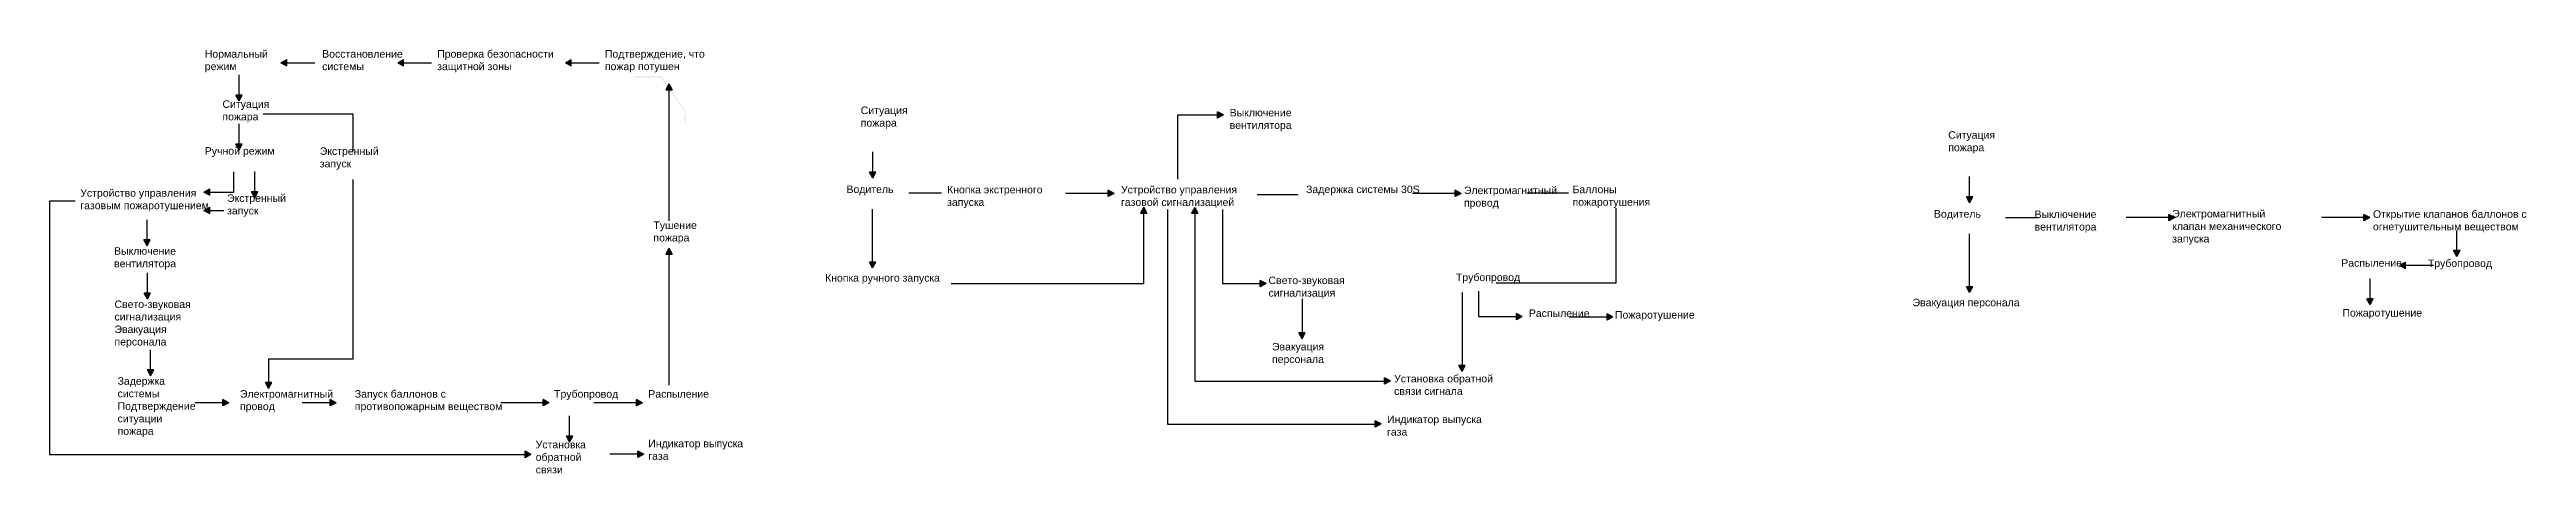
# Model space of a CAD drawing. Extents: x 48388 to 147340, y 33806 to 122092.
# Drawn here: x 48388 to 147339, y 33806 to 50744 of the extents above; entities that cross this region are included whole.
import ezdxf

# ---------------------------------------------------------------- set-up
doc = ezdxf.new("R2010")
doc.units = 0
doc.header["$LTSCALE"] = 1000
doc.header["$MEASUREMENT"] = 0
doc.linetypes.add('DASHED', pattern=[0.75, 0.5, -0.25])
doc.layers.get('0').update_dxf_attribs({"linetype": 'CONTINUOUS'})
doc.styles.get("Standard").update_dxf_attribs({"font": 'GBENOR', "bigfont": 'GBCBIG'})

msp = doc.modelspace()

# ---------------------------------------------------------------- texts
at = {"attachment_point": 1}
for s, insert, char_height, width in [('{\\fArial|b0|i0|c204|p34;\\H0.60001x;Нормальный режим}', (54590, 50721), 500, 3278.8), ('{\\fArial|b0|i0|c204|p34;\\H0.6x;Восстановление системы}', (59280, 50721), 500, 3279), ('{\\fArial|b0|i0|c204|p34;\\H0.6x;Проверка безопасности защитной зоны}', (63875, 50721), 500, 5201.12), ('{\\fArial|b0|i0|c204|p34;\\H0.6x;Подтверждение, что пожар потушен}', (70574, 50721), 500, 5201), ('{\\fArial|b0|i0|c204|p34;Ситуация пожара}', (55296, 48714), 300, 1523.85), ('{\\fArial|b0|i0|c204|p34;\\H0.6x;Ситуация пожара}', (80796, 48466), 500, 548.1), ('{\\fArial|b0|i0|c204|p34;\\H0.6x;Выключение вентилятора}', (95533, 48372), 500, 4319), ('{\\fArial|b0|i0|c204|p34;\\H0.6x;Ручной режим}', (54590, 46845), 500, 3279), ('{\\fArial|b0|i0|c204|p34;\\H0.6x;Экстренный запуск}', (59185, 46835), 500, 3279), ('{\\fArial|b0|i0|c204|p34;\\H0.6x;Ситуация пожара}', (124239, 47482), 500, 548.1), ('{\\fArial|b0|i0|c204|p34;Устройство управления газовым пожаротушением}', (49615, 45165), 300, 5128.63), ('{\\fArial|b0|i0|c204|p34;\\H0.6x;Экстренный запуск}', (55481, 44957), 500, 3279), ('{\\fArial|b0|i0|c204|p34;\\H0.6x;Водитель}', (80225, 45311), 500, 2541.21), ('{\\fArial|b0|i0|c204|p34;\\H0.6x;Кнопка экстренного запуска}', (84244, 45296), 500, 4319.03), ('{\\fArial|b0|i0|c204|p34;\\H0.6x;Устройство управления газовой сигнализацией}', (91191, 45296), 500, 5040.59), ('{\\fArial|b0|i0|c204|p34;\\H0.6x;Задержка системы 30\\fArial|b0|i0|c0|p34;S }', (98586, 45308), 500, 4319), ('{\\fArial|b0|i0|c204|p34;\\H0.6x;Электромагнитный провод}', (104891, 45269), 500, 3279), ('{\\fArial|b0|i0|c204|p34;\\H0.6x;Баллоны пожаротушения}', (109230, 45305), 500, 4025.91), ('{\\fArial|b0|i0|c204|p34;\\H0.6x;Тушение пожара}', (72513, 43875), 500, 1945.49), ('{\\fArial|b0|i0|c204|p34;\\H0.6x;Водитель}', (123668, 44327), 500, 2541.21), ('{\\fArial|b0|i0|c204|p34;\\H0.6x;Выключение вентилятора}', (127687, 44312), 500, 4319), ('{\\fArial|b0|i0|c204|p34;\\H0.6x;Электромагнитный клапан механического запуска}', (133187, 44335), 500, 5041), ('{\\fArial|b0|i0|c204|p34;\\H0.6x;Открытие клапанов баллонов с огнетушительным веществом}', (141207, 44321), 500, 7321), ('{\\fArial|b0|i0|c204|p34;\\H0.6x;Выключение вентилятора}', (50967, 42846), 500, 3279), ('{\\fArial|b0|i0|c204|p34;\\H0.6x;Кнопка ручного запуска}', (79371, 41772), 500, 4690.77), ('{\\fArial|b0|i0|c204|p34;\\H0.6x;Свето-звуковая сигнализация}', (97085, 41673), 500, 3054.74), ('{\\fArial|b0|i0|c204|p34;Трубопровод}', (104572, 41794), 300, 1512.27), ('{\\fArial|b0|i0|c204|p34;\\H0.6x;Распыление}', (139939, 42368), 500, 1512), ('{\\fArial|b0|i0|c204|p34;\\H0.6x;Трубопровод}', (143399, 42354), 500, 1512.27), ('{\\fArial|b0|i0|c204|p34;\\H0.6x;Свето-звуковая сигнализация\\PЭвакуация персонала}', (50982, 40718), 500, 3279), ('{\\fArial|b0|i0|c204|p34;\\H0.6x;Эвакуация персонала}', (122814, 40788), 500, 4691), ('{\\fArial|b0|i0|c204|p34;\\H0.6x;Распыление}', (107485, 40359), 500, 1512), ('{\\fArial|b0|i0|c204|p34;Пожаротушение}', (110926, 40295), 300, 1512), ('{\\fArial|b0|i0|c204|p34;\\H0.6x;Пожаротушение}', (139988, 40376), 500, 1512), ('{\\fArial|b0|i0|c204|p34;Эвакуация персонала}', (97223, 39021), 300, 3055), ('{\\fArial|b0|i0|c204|p34;\\H0.6x;Задержка системы\\PПодтверждение ситуации пожара}', (51106, 37650), 500, 3279), ('{\\fArial|b0|i0|c204|p34;\\H0.6x;Установка обратной связи сигнала}', (102103, 37745), 500, 4310.21), ('{\\fArial|b0|i0|c204|p34;\\H0.6x;Электромагнитный провод}', (55996, 37136), 500, 3279), ('{\\fArial|b0|i0|c204|p34;\\H0.6x;Запуск баллонов с противопожарным веществом}', (60583, 37136), 500, 6186.54), ('{\\fArial|b0|i0|c204|p34;\\H0.6x;Трубопровод}', (68544, 37136), 500, 1563.18), ('{\\fArial|b0|i0|c204|p34;\\H0.6x;Распыление}', (72308, 37136), 500, 1599.66), ('{\\fArial|b0|i0|c204|p34;\\H0.6x;Индикатор выпуска газа}', (101819, 36117), 500, 4310), ('{\\fArial|b0|i0|c204|p34;\\H0.6x;Установка обратной связи}', (67809, 35110), 500, 2859.75), ('{\\fArial|b0|i0|c204|p34;Индикатор выпуска газа}', (72308, 35153), 300, 4031.84)]:
    msp.add_mtext(s, dxfattribs=dict(at, insert=insert, char_height=char_height, width=width))

# ---------------------------------------------------------------- hatches: boundary and pattern name
at = {"linetype": 'DASHED'}
for points in [[(57872, 50344), (57634, 50217), (57872, 50090)], [(62534, 50344), (62296, 50217), (62534, 50090)], [(69233, 50344), (68995, 50217), (69233, 50090)], [(55835, 48927), (55962, 48689), (56089, 48927)], [(73259, 49133), (73132, 49371), (73005, 49133)], [(95052, 48003), (95290, 48130), (95052, 48257)], [(55835, 46966), (55962, 46728), (56089, 46966)], [(81145, 45844), (81272, 45606), (81398, 45844)], [(54792, 45178), (54554, 45051), (54792, 44924)], [(56457, 45059), (56584, 44821), (56710, 45059)], [(90677, 44869), (90915, 44995), (90677, 45122)], [(104538, 44869), (104776, 44995), (104538, 45122)], [(124963, 44858), (125090, 44620), (125217, 44858)], [(54793, 44441), (54555, 44315), (54793, 44188)], [(92229, 44207), (92102, 44445), (91975, 44207)], [(94263, 44200), (94136, 44438), (94010, 44200)], [(133049, 43905), (133287, 44032), (133049, 44159)], [(140849, 43905), (141087, 44032), (140849, 44159)], [(52157, 43136), (52284, 42898), (52411, 43136)], [(73259, 42571), (73132, 42809), (73005, 42571)], [(144431, 42709), (144558, 42471), (144685, 42709)], [(81144, 42254), (81271, 42016), (81398, 42254)], [(142513, 42252), (142275, 42126), (142513, 41999)], [(52173, 41008), (52299, 40770), (52426, 41008)], [(96754, 41269), (96992, 41396), (96754, 41522)], [(124963, 41268), (125089, 41030), (125216, 41268)], [(140965, 40789), (141091, 40551), (141218, 40789)], [(106986, 39951), (107224, 40077), (106986, 40204)], [(110608, 39935), (110846, 40061), (110608, 40188)], [(98302, 39421), (98429, 39183), (98555, 39421)], [(52296, 37940), (52423, 37702), (52550, 37940)], [(101722, 37375), (101960, 37502), (101722, 37629)], [(104694, 38119), (104821, 37881), (104947, 38119)], [(55307, 36505), (55545, 36631), (55307, 36758)], [(57014, 37440), (57140, 37202), (57267, 37440)], [(59602, 36505), (59840, 36631), (59602, 36758)], [(68103, 36505), (68341, 36631), (68103, 36758)], [(71834, 36505), (72072, 36631), (71834, 36758)], [(101345, 35660), (101583, 35787), (101345, 35914)], [(67383, 34437), (67621, 34564), (67383, 34691)], [(69036, 35299), (69163, 35061), (69289, 35299)], [(71886, 34448), (72124, 34574), (71886, 34701)]]:
    msp.add_hatch(color=256, dxfattribs=at).paths.add_polyline_path(points)
h = msp.add_hatch(color=256)
h.paths.add_polyline_path([(71740, 49655), (71740, 49627)], flags=0)
h.paths.add_polyline_path([(71740, 49655), (71740, 49627)], flags=16)
h.paths.add_polyline_path([(71740, 49655), (71740, 49627)])
h.paths.add_polyline_path([(71740, 49655), (71740, 49627)], flags=0)
h.paths.add_polyline_path([(71740, 49655), (71740, 49627)], flags=0)
edge = h.paths.add_edge_path()
edge.add_line((71768, 49655), (71768, 49627))
edge.add_line((71768, 49627), (72822, 49627))
edge.add_line((71768, 49655), (72834, 49655))
edge.add_line((72822, 49627), (73761, 48286))
edge.add_line((72834, 49655), (73782, 48284))
edge.add_line((73782, 48263), (73761, 48263))
edge.add_line((73782, 47749), (73782, 48284))
edge.add_line((73761, 47749), (73761, 48286))

# ---------------------------------------------------------------- linework, layer by layer
for p, q in [((55962, 48927), (55962, 49735)), ((57872, 50217), (58988, 50217)), ((62534, 50217), (63650, 50217)), ((69233, 50217), (70349, 50217)), ((73132, 49133), (73132, 43895)), ((55962, 46966), (55962, 47774)), ((56918, 48175), (60499, 48175)), ((60499, 48175), (60499, 46682)), ((93467, 45561), (93467, 48130)), ((93467, 48130), (95052, 48130)), ((81272, 45844), (81272, 46652)), ((55753, 45051), (55753, 45859)), ((56584, 45059), (56584, 45867)), ((60505, 45558), (60505, 38372)), ((125090, 44858), (125090, 45666)), ((49413, 44685), (48388, 44685)), ((48388, 44685), (48388, 34564)), ((54792, 45051), (55753, 45051)), ((82710, 45024), (84016, 45024)), ((90677, 44995), (88976, 44995)), ((96626, 44957), (98274, 44957)), ((104538, 44995), (102837, 44995)), ((107416, 45014), (109065, 45014)), ((52284, 43136), (52284, 43944)), ((54793, 44315), (55351, 44315)), ((81271, 42254), (81271, 44360)), ((92102, 41398), (92102, 44207)), ((93053, 44348), (93053, 35779)), ((94136, 44311), (94136, 37494)), ((95252, 44354), (95252, 41396)), ((110962, 44404), (110962, 41403)), ((126528, 44038), (127835, 44038)), ((133049, 44032), (131348, 44032)), ((140849, 44032), (139148, 44032)), ((73132, 42571), (73132, 37333)), ((125089, 41268), (125089, 43374)), ((144558, 42709), (144558, 43517)), ((52299, 41008), (52299, 41816)), ((141091, 40789), (141091, 41597)), ((142513, 42126), (143630, 42126)), ((84405, 41398), (92102, 41398)), ((95252, 41396), (96754, 41396)), ((98429, 40786), (98429, 39236)), ((104821, 41035), (104821, 37935)), ((105470, 41094), (105470, 40077)), ((110962, 41403), (106175, 41403)), ((105470, 40077), (106986, 40077)), ((109092, 40061), (110608, 40061)), ((52423, 37940), (52423, 38748)), ((60505, 38372), (57140, 38372)), ((57140, 38372), (57140, 37440)), ((55307, 36631), (54190, 36631)), ((59602, 36631), (58486, 36631)), ((68103, 36631), (66420, 36631)), ((71834, 36631), (70133, 36631)), ((94136, 37494), (101722, 37494)), ((69163, 35299), (69163, 36107)), ((93053, 35779), (101345, 35779)), ((48388, 34564), (67383, 34564)), ((71886, 34574), (70770, 34574))]:
    msp.add_line(p, q)
for p, q in [((57634, 50217), (57872, 50344)), ((57634, 50217), (57872, 50090)), ((57872, 50090), (57872, 50344)), ((62296, 50217), (62534, 50344)), ((62296, 50217), (62534, 50090)), ((62534, 50090), (62534, 50344)), ((68995, 50217), (69233, 50344)), ((68995, 50217), (69233, 50090)), ((69233, 50090), (69233, 50344)), ((55962, 48689), (55835, 48927)), ((56089, 48927), (55835, 48927)), ((55962, 48689), (56089, 48927)), ((73132, 49371), (73005, 49133)), ((73005, 49133), (73259, 49133)), ((73005, 49133), (73259, 49133)), ((73132, 49371), (73259, 49133)), ((95290, 48130), (95052, 48257)), ((95052, 48003), (95052, 48257)), ((95290, 48130), (95052, 48003)), ((56089, 46966), (55835, 46966)), ((55962, 46728), (55835, 46966)), ((55962, 46728), (56089, 46966)), ((81398, 45844), (81145, 45844)), ((81272, 45606), (81145, 45844)), ((81272, 45606), (81398, 45844)), ((54554, 45051), (54792, 45178)), ((54554, 45051), (54792, 44924)), ((54792, 44924), (54792, 45178)), ((56710, 45059), (56457, 45059)), ((56584, 44821), (56457, 45059)), ((56710, 45059), (56457, 45059)), ((56584, 44821), (56710, 45059)), ((90915, 44995), (90677, 45122)), ((90677, 44869), (90677, 45122)), ((90915, 44995), (90677, 44869)), ((104538, 44869), (104538, 45122)), ((104776, 44995), (104538, 45122)), ((104776, 44995), (104538, 44869)), ((125090, 44620), (124963, 44858)), ((125217, 44858), (124963, 44858)), ((125090, 44620), (125217, 44858)), ((54555, 44315), (54793, 44441)), ((54555, 44315), (54793, 44188)), ((54793, 44188), (54793, 44441)), ((92102, 44445), (91975, 44207)), ((91975, 44207), (92229, 44207)), ((91975, 44207), (92229, 44207)), ((92102, 44445), (92229, 44207)), ((94136, 44438), (94010, 44200)), ((94010, 44200), (94263, 44200)), ((94010, 44200), (94263, 44200)), ((94136, 44438), (94263, 44200)), ((133049, 43905), (133049, 44159)), ((133287, 44032), (133049, 44159)), ((133287, 44032), (133049, 43905)), ((141087, 44032), (140849, 44159)), ((140849, 43905), (140849, 44159)), ((141087, 44032), (140849, 43905)), ((52411, 43136), (52157, 43136)), ((52284, 42898), (52157, 43136)), ((52284, 42898), (52411, 43136)), ((73132, 42809), (73005, 42571)), ((73005, 42571), (73259, 42571)), ((73005, 42571), (73259, 42571)), ((73132, 42809), (73259, 42571)), ((144558, 42471), (144431, 42709)), ((144685, 42709), (144431, 42709)), ((144558, 42471), (144685, 42709)), ((81271, 42016), (81144, 42254)), ((81398, 42254), (81144, 42254)), ((81271, 42016), (81398, 42254)), ((142275, 42126), (142513, 42252)), ((142275, 42126), (142513, 41999)), ((142513, 41999), (142513, 42252)), ((52299, 40770), (52173, 41008)), ((52426, 41008), (52173, 41008)), ((52299, 40770), (52426, 41008)), ((96754, 41269), (96754, 41522)), ((96992, 41396), (96754, 41522)), ((96992, 41396), (96754, 41269)), ((125216, 41268), (124963, 41268)), ((125089, 41030), (124963, 41268)), ((125089, 41030), (125216, 41268)), ((141218, 40789), (140965, 40789)), ((141091, 40551), (140965, 40789)), ((141091, 40551), (141218, 40789)), ((107224, 40077), (106986, 40204)), ((106986, 39951), (106986, 40204)), ((107224, 40077), (106986, 39951)), ((110608, 39935), (110608, 40188)), ((110846, 40061), (110608, 40188)), ((110846, 40061), (110608, 39935)), ((98555, 39421), (98302, 39421)), ((98429, 39183), (98302, 39421)), ((98429, 39183), (98555, 39421)), ((52550, 37940), (52296, 37940)), ((52423, 37702), (52296, 37940)), ((52423, 37702), (52550, 37940)), ((101722, 37375), (101722, 37629)), ((101960, 37502), (101722, 37629)), ((104821, 37881), (104694, 38119)), ((104947, 38119), (104694, 38119)), ((104821, 37881), (104947, 38119)), ((55545, 36631), (55307, 36758)), ((55307, 36505), (55307, 36758)), ((55545, 36631), (55307, 36505)), ((57267, 37440), (57014, 37440)), ((57140, 37202), (57014, 37440)), ((57267, 37440), (57014, 37440)), ((57140, 37202), (57267, 37440)), ((59602, 36505), (59602, 36758)), ((59840, 36631), (59602, 36758)), ((59840, 36631), (59602, 36505)), ((68341, 36631), (68103, 36758)), ((68103, 36505), (68103, 36758)), ((68341, 36631), (68103, 36505)), ((71834, 36505), (71834, 36758)), ((72072, 36631), (71834, 36758)), ((72072, 36631), (71834, 36505)), ((101960, 37502), (101722, 37375)), ((101583, 35787), (101345, 35914)), ((101345, 35660), (101345, 35914)), ((101583, 35787), (101345, 35660)), ((67621, 34564), (67383, 34691)), ((67383, 34437), (67383, 34691)), ((69163, 35061), (69036, 35299)), ((69289, 35299), (69036, 35299)), ((69163, 35061), (69289, 35299)), ((72124, 34574), (71886, 34701)), ((71886, 34448), (71886, 34701)), ((67621, 34564), (67383, 34437)), ((72124, 34574), (71886, 34448))]:
    msp.add_line(p, q, dxfattribs=at)

msp.set_redraw_order([(e.dxf.handle, doc.entitydb.next_handle()) for e in msp.query("TEXT MTEXT ATTDEF DIMENSION ARC_DIMENSION")])  # texts and dimensions are drawn at this point

doc.saveas('drawing.dxf')
